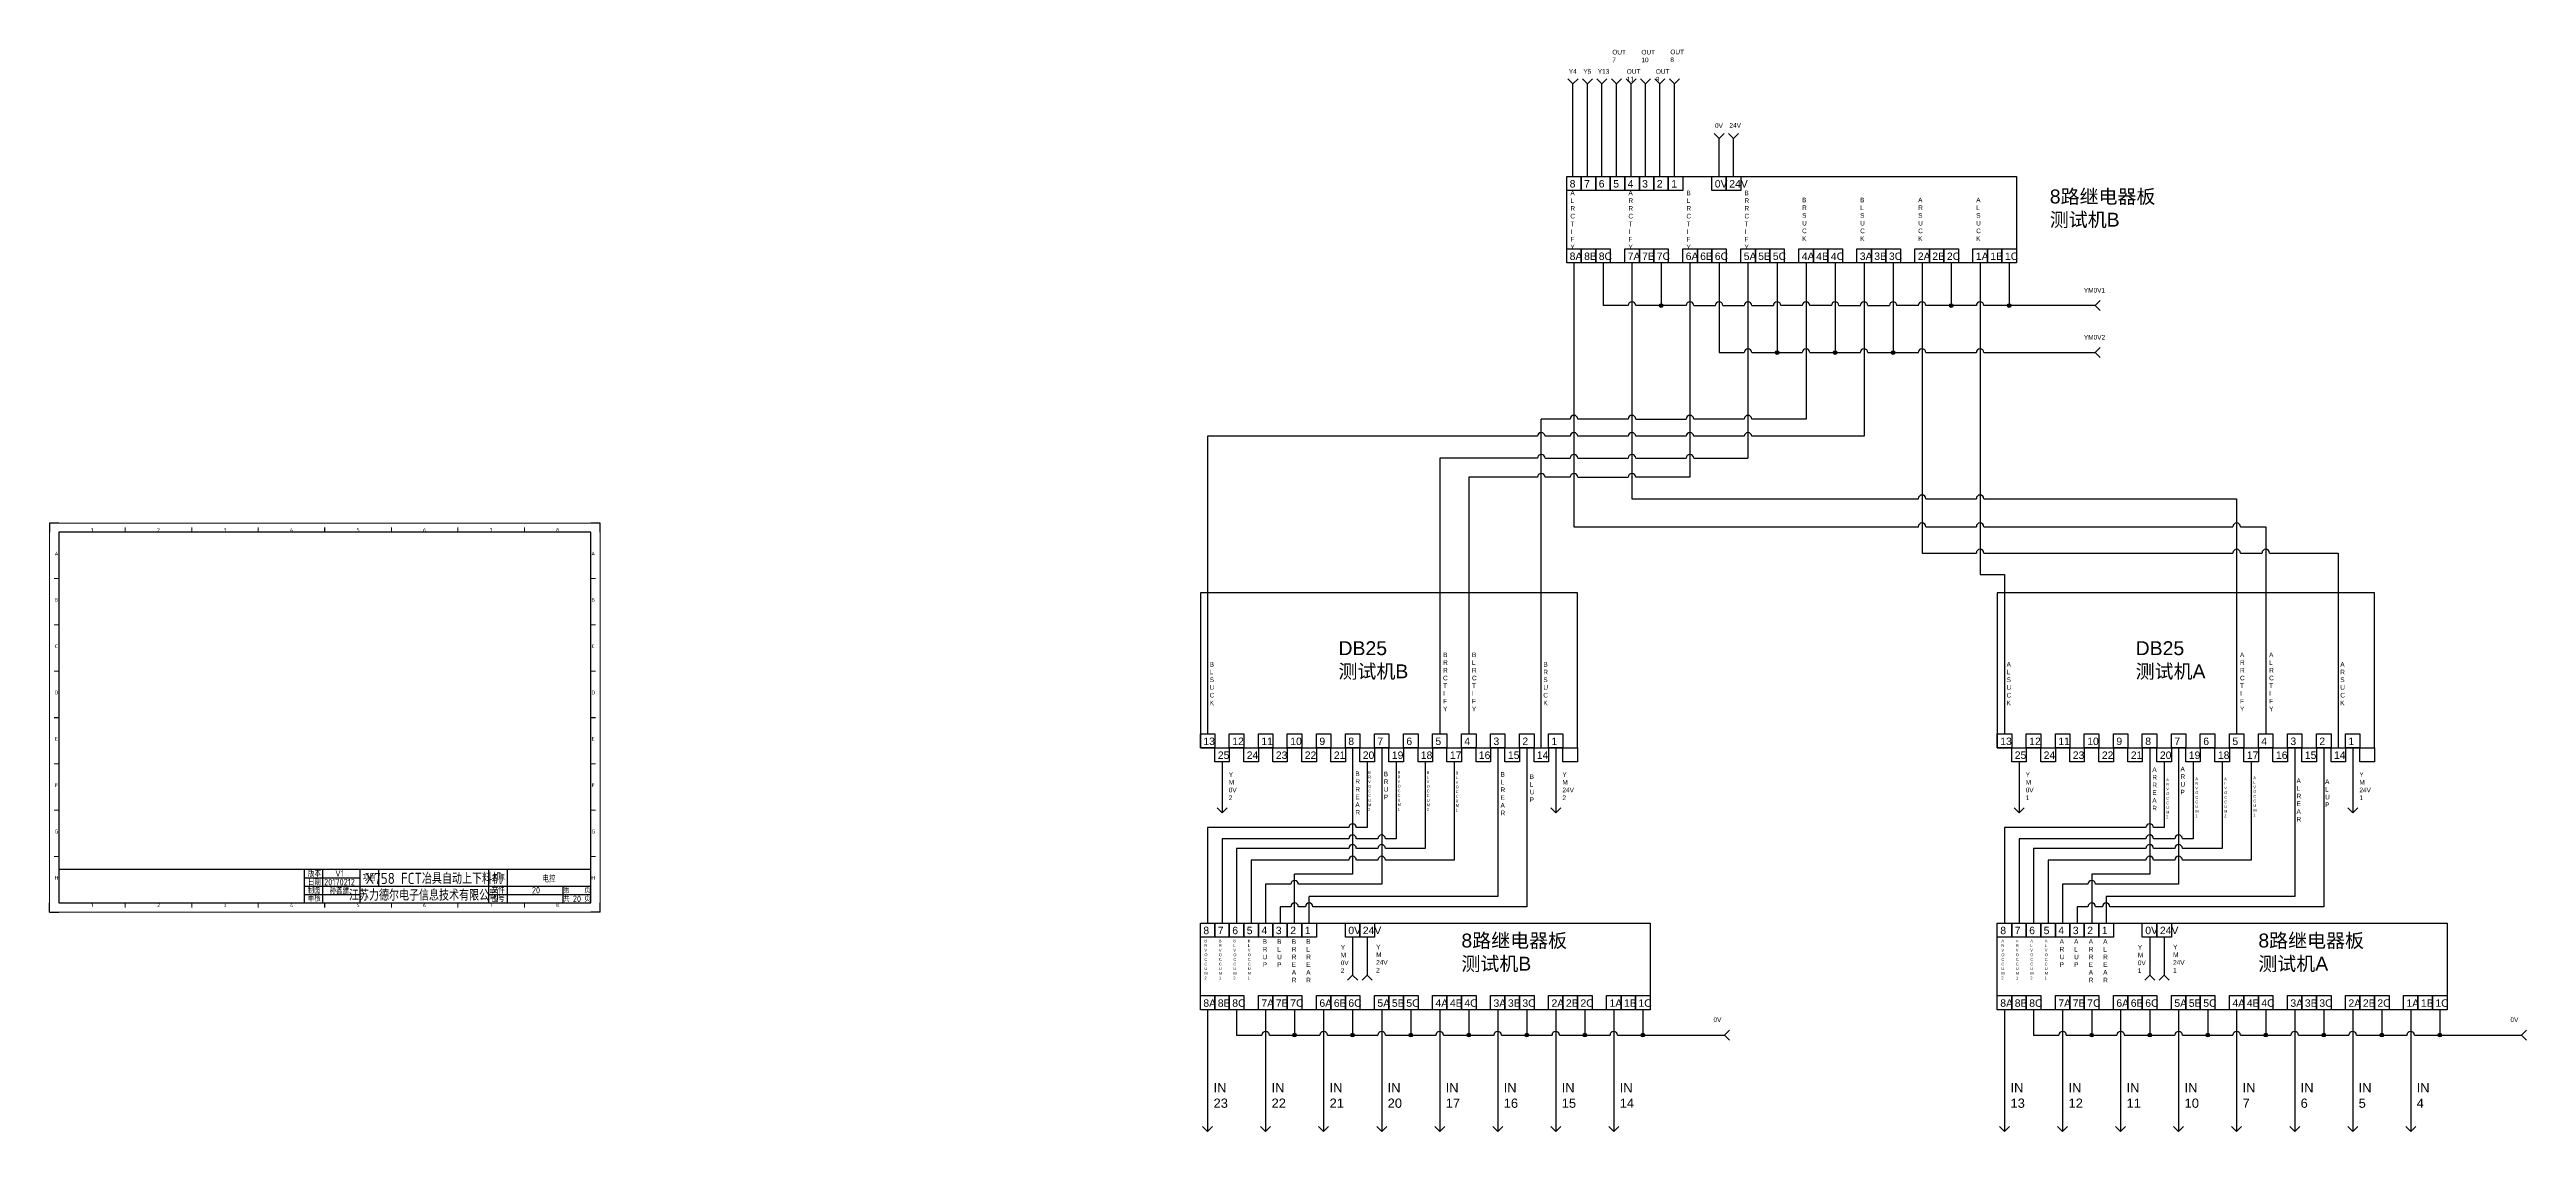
# Model space of a CAD drawing. Header units: millimetres. Extents: x 2029 to 5701, y 1269 to 3627.
# Drawn here: x 2029 to 3365, y 1269 to 1853 of the extents above; entities outside this region: 5.
import ezdxf
from ezdxf.enums import TextEntityAlignment as Align

# ---------------------------------------------------------------- set-up
doc = ezdxf.new("R2010")
doc.units = ezdxf.units.MM
for name, color, linetype in [('AE_BOR', 1, 'Continuous'), ('图框_标题栏属性', 1, 'Continuous'), ('图框_标题栏文字', 6, 'Continuous')]:
    doc.layers.add(name, color=color, linetype=linetype)
doc.styles.add('ACGBTS', font='ISOCP.SHX')
doc.styles.get("Standard").update_dxf_attribs({"font": 'arial.ttf'})
doc.styles.add('工程字', font='gbenor.shx', dxfattribs={"bigfont": 'gbcbig.shx'})

msp = doc.modelspace()

# ---------------------------------------------------------------- texts
at = {"attachment_point": 1}
for s, width, heights, insert, char_height in [('0V', 16.447, [22.9], (5696.6, 3626.9), 2.5), ('OUT\\P7', 16.447, [22.9], (2872.3, 1852.8), 2.5), ('OUT\\P10', 16.447, [22.9], (2888, 1852.8), 2.5), ('OUT\\P8', 16.447, [22.9], (2903.6, 1852.9), 2.5), ('Y4', 16.447, [22.9], (2848.8, 1842.4), 2.5), ('Y5', 16.447, [22.9], (2856.7, 1842.4), 2.5), ('Y13', 16.447, [22.9], (2864.5, 1842.4), 2.5), ('OUT\\P11', 16.447, [22.9], (2880.1, 1842.4), 2.5), ('OUT\\P9', 16.447, [22.9], (2895.8, 1842.4), 2.5), ('0V', 16.447, [22.9], (2927.7, 1813.1), 2.5), ('24V', 16.447, [22.9], (2935.5, 1813.3), 2.5), ('8', 10.585, [0], (2849.3, 1782.5), 4.01), ('7', 10.585, [0], (2857.1, 1782.5), 4.01), ('6', 10.585, [0], (2865, 1782.5), 4.01), ('5', 10.585, [0], (2872.8, 1782.5), 4.01), ('4', 10.585, [0], (2880.6, 1782.5), 4.01), ('3', 10.585, [0], (2888.4, 1782.5), 4.01), ('2', 10.585, [0], (2896.3, 1782.5), 4.01), ('1', 10.585, [0], (2904.1, 1782.5), 4.01), ('0V', 10.585, [0], (2927.6, 1782.5), 4.01), ('24V', 10.585, [0], (2935.4, 1782.5), 4.01), ('8{\\fSimSun|b0|i0|c134|p2;路继电器板}\\P{\\fSimSun|b0|i0|c134|p2;测试机}B', 83.919, [0], (3108.3, 1777.4), 7.5), ('A\\PL\\PR\\PC\\PT\\PI\\PF\\PY', 8.087, [0], (2849.7, 1776.8), 2.5), ('A\\PR\\PR\\PC\\PT\\PI\\PF\\PY', 8.087, [0], (2881, 1776.8), 2.5), ('B\\PL\\PR\\PC\\PT\\PI\\PF\\PY', 8.087, [0], (2912.3, 1776.8), 2.5), ('B\\PR\\PR\\PC\\PT\\PI\\PF\\PY', 8.087, [0], (2943.6, 1776.8), 2.5), ('B\\PR\\PS\\PU\\PC\\PK', 8.087, [0], (2974.7, 1773), 2.5), ('B\\PL\\PS\\PU\\PC\\PK', 8.087, [0], (3006, 1773), 2.5), ('A\\PR\\PS\\PU\\PC\\PK', 8.087, [0], (3037.3, 1773), 2.5), ('A\\PL\\PS\\PU\\PC\\PK', 8.087, [0], (3068.6, 1773), 2.5), ('8A', 10.585, [0], (2849.3, 1743.4), 4.01), ('8B', 10.585, [0], (2857.1, 1743.4), 4.01), ('8C', 10.585, [0], (2865, 1743.4), 4.01), ('7A', 10.585, [0], (2880.6, 1743.4), 4.01), ('7B', 10.585, [0], (2888.4, 1743.4), 4.01), ('7C', 10.585, [0], (2896.3, 1743.4), 4.01), ('6A', 10.585, [0], (2911.9, 1743.4), 4.01), ('6B', 10.585, [0], (2919.7, 1743.4), 4.01), ('6C', 10.585, [0], (2927.6, 1743.4), 4.01), ('5A', 10.585, [0], (2943.2, 1743.4), 4.01), ('5B', 10.585, [0], (2951, 1743.4), 4.01), ('5C', 10.585, [0], (2958.9, 1743.4), 4.01), ('4A', 10.585, [0], (2974.5, 1743.4), 4.01), ('4B', 10.585, [0], (2982.3, 1743.4), 4.01), ('4C', 10.585, [0], (2990.2, 1743.4), 4.01), ('3A', 10.585, [0], (3005.8, 1743.4), 4.01), ('3B', 10.585, [0], (3013.6, 1743.4), 4.01), ('3C', 10.585, [0], (3021.5, 1743.4), 4.01), ('2A', 10.585, [0], (3037.1, 1743.4), 4.01), ('2B', 10.585, [0], (3044.9, 1743.4), 4.01), ('2C', 10.585, [0], (3052.8, 1743.4), 4.01), ('1A', 10.585, [0], (3068.4, 1743.4), 4.01), ('1B', 10.585, [0], (3076.2, 1743.4), 4.01), ('1C', 10.585, [0], (3084.1, 1743.4), 4.01), ('YM0V1', 16.447, [22.9], (3126.7, 1724.3), 2.5), ('YM0V2', 16.447, [22.9], (3126.7, 1698.9), 2.5), ('DB25\\P{\\fSimSun|b0|i0|c134|p2;测试机}B', 58.384, [0], (2724.6, 1533.6), 7.5), ('B\\PR\\PR\\PC\\PT\\PI\\PF\\PY', 8.087, [0], (2781, 1527.5), 2.5), ('B\\PL\\PR\\PC\\PT\\PI\\PF\\PY', 8.087, [0], (2796.6, 1527.5), 2.5), ('DB25\\P{\\fSimSun|b0|i0|c134|p2;测试机}A', 58.384, [0], (3154.6, 1533.6), 7.5), ('A\\PR\\PR\\PC\\PT\\PI\\PF\\PY', 8.087, [0], (3210.9, 1527.5), 2.5), ('A\\PL\\PR\\PC\\PT\\PI\\PF\\PY', 8.087, [0], (3226.6, 1527.5), 2.5), ('B\\PL\\PS\\PU\\PC\\PK', 8.087, [0], (2655.1, 1522.4), 2.5), ('B\\PR\\PS\\PU\\PC\\PK', 8.087, [0], (2835.1, 1522.4), 2.5), ('A\\PL\\PS\\PU\\PC\\PK', 8.087, [0], (3085, 1522.4), 2.5), ('A\\PR\\PS\\PU\\PC\\PK', 8.087, [0], (3265, 1522.4), 2.5), ('13', 10.585, [0], (2651.7, 1481.6), 4.01), ('25', 10.585, [0], (2659.5, 1474.1), 4.01), ('12', 10.585, [0], (2667.3, 1481.6), 4.01), ('24', 10.585, [0], (2675.1, 1474.1), 4.01), ('11', 10.585, [0], (2683, 1481.6), 4.01), ('23', 10.585, [0], (2690.8, 1474.1), 4.01), ('10', 10.585, [0], (2698.6, 1481.6), 4.01), ('22', 10.585, [0], (2706.4, 1474.1), 4.01), ('9', 10.585, [0], (2714.3, 1481.6), 4.01), ('21', 10.585, [0], (2722.1, 1474.1), 4.01), ('8', 10.585, [0], (2729.9, 1481.6), 4.01), ('20', 10.585, [0], (2737.7, 1474.1), 4.01), ('7', 10.585, [0], (2745.6, 1481.6), 4.01), ('19', 10.585, [0], (2753.4, 1474.1), 4.01), ('6', 10.585, [0], (2761.2, 1481.6), 4.01), ('18', 10.585, [0], (2769, 1474.1), 4.01), ('5', 10.585, [0], (2776.9, 1481.6), 4.01), ('17', 10.585, [0], (2784.7, 1474.1), 4.01), ('4', 10.585, [0], (2792.5, 1481.6), 4.01), ('16', 10.585, [0], (2800.3, 1474.1), 4.01), ('3', 10.585, [0], (2808.2, 1481.6), 4.01), ('15', 10.585, [0], (2816, 1474.1), 4.01), ('2', 10.585, [0], (2823.8, 1481.6), 4.01), ('14', 10.585, [0], (2831.6, 1474.1), 4.01), ('1', 10.585, [0], (2839.5, 1481.6), 4.01), ('13', 10.585, [0], (3081.6, 1481.6), 4.01), ('25', 10.585, [0], (3089.4, 1474.1), 4.01), ('12', 10.585, [0], (3097.2, 1481.6), 4.01), ('24', 10.585, [0], (3105, 1474.1), 4.01), ('11', 10.585, [0], (3112.9, 1481.6), 4.01), ('23', 10.585, [0], (3120.7, 1474.1), 4.01), ('10', 10.585, [0], (3128.5, 1481.6), 4.01), ('22', 10.585, [0], (3136.4, 1474.1), 4.01), ('9', 10.585, [0], (3144.2, 1481.6), 4.01), ('21', 10.585, [0], (3152, 1474.1), 4.01), ('8', 10.585, [0], (3159.8, 1481.6), 4.01), ('20', 10.585, [0], (3167.7, 1474.1), 4.01), ('7', 10.585, [0], (3175.5, 1481.6), 4.01), ('19', 10.585, [0], (3183.3, 1474.1), 4.01), ('6', 10.585, [0], (3191.1, 1481.6), 4.01), ('18', 10.585, [0], (3199, 1474.1), 4.01), ('5', 10.585, [0], (3206.8, 1481.6), 4.01), ('17', 10.585, [0], (3214.6, 1474.1), 4.01), ('4', 10.585, [0], (3222.4, 1481.6), 4.01), ('16', 10.585, [0], (3230.3, 1474.1), 4.01), ('3', 10.585, [0], (3238.1, 1481.6), 4.01), ('15', 10.585, [0], (3245.9, 1474.1), 4.01), ('2', 10.585, [0], (3253.7, 1481.6), 4.01), ('14', 10.585, [0], (3261.6, 1474.1), 4.01), ('1', 10.585, [0], (3269.4, 1481.6), 4.01), ('Y\\PM\\P0V\\P2', 16.447, [22.9], (2665.4, 1462.9), 2.5), ('B\\PR\\PR\\PE\\PA\\PR', 8.087, [0], (2733.7, 1463.3), 2.5), ('B\\PR\\PV\\PO\\PC\\PC\\PU\\PM\\P2', 8.087, [0], (2740.6, 1463.5), 1.5), ('B\\PR\\PU\\PP', 8.087, [0], (2749, 1463.2), 2.5), ('B\\PR\\PV\\PO\\PC\\PC\\PU\\PM\\P1', 8.087, [0], (2756.5, 1463.6), 1.5), ('B\\PL\\PV\\PO\\PC\\PC\\PU\\PM\\P2', 8.087, [0], (2772.2, 1463.5), 1.5), ('B\\PL\\PV\\PO\\PC\\PC\\PU\\PM\\P1', 8.087, [0], (2787.8, 1463.2), 1.5), ('B\\PL\\PR\\PE\\PA\\PR', 8.087, [0], (2812, 1463), 2.5), ('B\\PL\\PU\\PP', 8.087, [0], (2827.7, 1461.8), 2.5), ('Y\\PM\\P24V\\P2', 16.447, [22.9], (2845.4, 1462.9), 2.5), ('Y\\PM\\P0V\\P1', 16.447, [22.9], (3095.3, 1462.9), 2.5), ('A\\PR\\PR\\PE\\PA\\PR', 8.087, [0], (3163.6, 1465.6), 2.5), ('A\\PR\\PV\\PO\\PC\\PC\\PU\\PM\\P2', 8.087, [0], (3171.1, 1459.6), 1.5), ('A\\PR\\PU\\PP', 8.087, [0], (3178.8, 1465.9), 2.5), ('A\\PR\\PV\\PO\\PC\\PC\\PU\\PM\\P1', 8.087, [0], (3186.8, 1460.1), 1.5), ('A\\PL\\PV\\PO\\PC\\PC\\PU\\PM\\P2', 8.087, [0], (3202.4, 1460.1), 1.5), ('A\\PL\\PV\\PO\\PC\\PC\\PU\\PM\\P1', 8.087, [0], (3218.1, 1460.6), 1.5), ('A\\PL\\PR\\PE\\PA\\PR', 8.087, [0], (3241.4, 1459.6), 2.5), ('A\\PL\\PU\\PP', 8.087, [0], (3256.8, 1459.1), 2.5), ('Y\\PM\\P24V\\P1', 16.447, [22.9], (3275.3, 1462.9), 2.5), ('8', 10.585, [0], (2651.7, 1379.5), 4.01), ('7', 10.585, [0], (2659.5, 1379.5), 4.01), ('6', 10.585, [0], (2667.3, 1379.5), 4.01), ('5', 10.585, [0], (2675.1, 1379.5), 4.01), ('4', 10.585, [0], (2683, 1379.5), 4.01), ('3', 10.585, [0], (2690.8, 1379.5), 4.01), ('2', 10.585, [0], (2698.6, 1379.5), 4.01), ('1', 10.585, [0], (2706.4, 1379.5), 4.01), ('0V', 10.585, [0], (2729.9, 1379.5), 4.01), ('24V', 10.585, [0], (2737.7, 1379.5), 4.01), ('8{\\fSimSun|b0|i0|c134|p2;路继电器板}\\P{\\fSimSun|b0|i0|c134|p2;测试机}B', 83.919, [0], (2790.9, 1375.8), 7.5), ('8', 10.585, [0], (3081.6, 1379.5), 4.01), ('7', 10.585, [0], (3089.4, 1379.5), 4.01), ('6', 10.585, [0], (3097.2, 1379.5), 4.01), ('5', 10.585, [0], (3105, 1379.5), 4.01), ('4', 10.585, [0], (3112.9, 1379.5), 4.01), ('3', 10.585, [0], (3120.7, 1379.5), 4.01), ('2', 10.585, [0], (3128.5, 1379.5), 4.01), ('1', 10.585, [0], (3136.4, 1379.5), 4.01), ('0V', 10.585, [0], (3159.8, 1379.5), 4.01), ('24V', 10.585, [0], (3167.7, 1379.5), 4.01), ('8{\\fSimSun|b0|i0|c134|p2;路继电器板}\\P{\\fSimSun|b0|i0|c134|p2;测试机}A', 83.919, [0], (3220.8, 1375.8), 7.5), ('B\\PR\\PV\\PO\\PC\\PC\\PU\\PM\\P2', 8.087, [0], (2652.3, 1372.6), 1.5), ('B\\PR\\PV\\PO\\PC\\PC\\PU\\PM\\P1', 8.087, [0], (2660.1, 1372.6), 1.5), ('B\\PL\\PV\\PO\\PC\\PC\\PU\\PM\\P2', 8.087, [0], (2667.9, 1372.6), 1.5), ('B\\PL\\PV\\PO\\PC\\PC\\PU\\PM\\P1', 8.087, [0], (2675.7, 1372.6), 1.5), ('B\\PR\\PU\\PP', 8.087, [0], (2683.7, 1372.8), 2.5), ('B\\PL\\PU\\PP', 8.087, [0], (2691.5, 1372.8), 2.5), ('B\\PR\\PR\\PE\\PA\\PR', 8.087, [0], (2699.4, 1372.8), 2.5), ('B\\PL\\PR\\PE\\PA\\PR', 8.087, [0], (2707.2, 1372.8), 2.5), ('Y\\PM\\P0V\\P2', 16.447, [22.9], (2725.8, 1369.6), 2.5), ('Y\\PM\\P24V\\P2', 16.447, [22.9], (2744.9, 1369.8), 2.5), ('A\\PR\\PV\\PO\\PC\\PC\\PU\\PM\\P2', 8.087, [0], (3082.2, 1372.6), 1.5), ('A\\PR\\PV\\PO\\PC\\PC\\PU\\PM\\P1', 8.087, [0], (3090, 1372.6), 1.5), ('A\\PL\\PV\\PO\\PC\\PC\\PU\\PM\\P2', 8.087, [0], (3097.8, 1372.6), 1.5), ('A\\PL\\PV\\PO\\PC\\PC\\PU\\PM\\P1', 8.087, [0], (3105.6, 1372.6), 1.5), ('A\\PR\\PU\\PP', 8.087, [0], (3113.6, 1372.8), 2.5), ('A\\PL\\PU\\PP', 8.087, [0], (3121.4, 1372.8), 2.5), ('A\\PR\\PR\\PE\\PA\\PR', 8.087, [0], (3129.3, 1372.8), 2.5), ('A\\PL\\PR\\PE\\PA\\PR', 8.087, [0], (3137.1, 1372.8), 2.5), ('Y\\PM\\P0V\\P1', 16.447, [22.9], (3155.8, 1369.6), 2.5), ('Y\\PM\\P24V\\P1', 16.447, [22.9], (3174.8, 1369.8), 2.5), ('8A', 10.585, [0], (2651.7, 1340.3), 4.01), ('8B', 10.585, [0], (2659.5, 1340.3), 4.01), ('8C', 10.585, [0], (2667.3, 1340.3), 4.01), ('7A', 10.585, [0], (2683, 1340.3), 4.01), ('7B', 10.585, [0], (2690.8, 1340.3), 4.01), ('7C', 10.585, [0], (2698.6, 1340.3), 4.01), ('6A', 10.585, [0], (2714.3, 1340.3), 4.01), ('6B', 10.585, [0], (2722.1, 1340.3), 4.01), ('6C', 10.585, [0], (2729.9, 1340.3), 4.01), ('5A', 10.585, [0], (2745.6, 1340.3), 4.01), ('5B', 10.585, [0], (2753.4, 1340.3), 4.01), ('5C', 10.585, [0], (2761.2, 1340.3), 4.01), ('4A', 10.585, [0], (2776.9, 1340.3), 4.01), ('4B', 10.585, [0], (2784.7, 1340.3), 4.01), ('4C', 10.585, [0], (2792.5, 1340.3), 4.01), ('3A', 10.585, [0], (2808.2, 1340.3), 4.01), ('3B', 10.585, [0], (2816, 1340.3), 4.01), ('3C', 10.585, [0], (2823.8, 1340.3), 4.01), ('2A', 10.585, [0], (2839.5, 1340.3), 4.01), ('2B', 10.585, [0], (2847.3, 1340.3), 4.01), ('2C', 10.585, [0], (2855.1, 1340.3), 4.01), ('1A', 10.585, [0], (2870.8, 1340.3), 4.01), ('1B', 10.585, [0], (2878.6, 1340.3), 4.01), ('1C', 10.585, [0], (2886.4, 1340.3), 4.01), ('8A', 10.585, [0], (3081.6, 1340.3), 4.01), ('8B', 10.585, [0], (3089.4, 1340.3), 4.01), ('8C', 10.585, [0], (3097.2, 1340.3), 4.01), ('7A', 10.585, [0], (3112.9, 1340.3), 4.01), ('7B', 10.585, [0], (3120.7, 1340.3), 4.01), ('7C', 10.585, [0], (3128.5, 1340.3), 4.01), ('6A', 10.585, [0], (3144.2, 1340.3), 4.01), ('6B', 10.585, [0], (3152, 1340.3), 4.01), ('6C', 10.585, [0], (3159.8, 1340.3), 4.01), ('5A', 10.585, [0], (3175.5, 1340.3), 4.01), ('5B', 10.585, [0], (3183.3, 1340.3), 4.01), ('5C', 10.585, [0], (3191.1, 1340.3), 4.01), ('4A', 10.585, [0], (3206.8, 1340.3), 4.01), ('4B', 10.585, [0], (3214.6, 1340.3), 4.01), ('4C', 10.585, [0], (3222.4, 1340.3), 4.01), ('3A', 10.585, [0], (3238.1, 1340.3), 4.01), ('3B', 10.585, [0], (3245.9, 1340.3), 4.01), ('3C', 10.585, [0], (3253.7, 1340.3), 4.01), ('2A', 10.585, [0], (3269.4, 1340.3), 4.01), ('2B', 10.585, [0], (3277.2, 1340.3), 4.01), ('2C', 10.585, [0], (3285, 1340.3), 4.01), ('1A', 10.585, [0], (3300.7, 1340.3), 4.01), ('1B', 10.585, [0], (3308.5, 1340.3), 4.01), ('1C', 10.585, [0], (3316.3, 1340.3), 4.01), ('0V', 16.447, [22.9], (2926.9, 1330.6), 2.5), ('0V', 16.447, [22.9], (3356.8, 1330.6), 2.5), ('IN\\P23', 16.447, [22.9], (2657.2, 1295.1), 5), ('IN\\P22', 16.447, [22.9], (2688.5, 1295.1), 5), ('IN\\P21', 16.447, [22.9], (2719.8, 1295.1), 5), ('IN\\P20', 16.447, [22.9], (2751.1, 1295.1), 5), ('IN\\P17', 16.447, [22.9], (2782.4, 1295.1), 5), ('IN\\P16', 16.447, [22.9], (2813.7, 1295.1), 5), ('IN\\P15', 16.447, [22.9], (2845, 1295.1), 5), ('IN\\P14', 16.447, [22.9], (2876.3, 1295.1), 5), ('IN\\P13', 16.447, [22.9], (3087.1, 1295.1), 5), ('IN\\P12', 16.447, [22.9], (3118.4, 1295.1), 5), ('IN\\P11', 16.447, [22.9], (3149.7, 1295.1), 5), ('IN\\P10', 16.447, [22.9], (3181, 1295.1), 5), ('IN\\P7', 16.447, [22.9], (3212.3, 1295.1), 5), ('IN\\P6', 16.447, [22.9], (3243.6, 1295.1), 5), ('IN\\P5', 16.447, [22.9], (3274.9, 1295.1), 5), ('IN\\P4', 16.447, [22.9], (3306.2, 1295.1), 5)]:
    msp.add_mtext_dynamic_manual_height_columns(s, width=width, gutter_width=12.5, heights=heights, dxfattribs=dict(at, insert=insert, char_height=char_height))

# ---------------------------------------------------------------- blocks, each defined once
blk = doc.blocks.new('Border')
for p, q in [((584, 410), (10, 410)), ((10, 410), (10, 10)), ((584, 10), (584, 410)), ((10, 10), (584, 10))]:
    blk.add_line(p, q)
at = {"layer": 'AE_BOR', "color": 1, "lineweight": 30}
for p, q in [((10, 420), (0, 420)), ((0, 420), (0, 410)), ((297, 410), (297, 415)), ((594, 420), (584, 420)), ((594, 410), (594, 420)), ((5, 210), (10, 210)), ((584, 210), (589, 210)), ((0, 0), (0, 10)), ((0, 0), (10, 0)), ((297, 5), (297, 10)), ((594, 0), (584, 0)), ((594, 0), (594, 10))]:
    blk.add_line(p, q, dxfattribs=at)
at = {"layer": 'AE_BOR', "color": 1, "lineweight": 15}
for p, q in [((0, 420), (594, 420)), ((0, 0), (0, 420)), ((81.75, 410), (81.75, 415)), ((153.5, 410), (153.5, 415)), ((225.25, 410), (225.25, 415)), ((368.75, 410), (368.75, 415)), ((440.5, 410), (440.5, 415)), ((512.25, 410), (512.25, 415)), ((594, 420), (594, 0)), ((10, 360), (5, 360)), ((589, 360), (584, 360)), ((10, 310), (5, 310)), ((589, 310), (584, 310)), ((10, 260), (5, 260)), ((589, 260), (584, 260)), ((10, 160), (5, 160)), ((589, 160), (584, 160)), ((10, 110), (5, 110)), ((589, 110), (584, 110)), ((10, 60), (5, 60)), ((589, 60), (584, 60)), ((594, 0), (0, 0)), ((81.75, 5), (81.75, 10)), ((153.5, 5), (153.5, 10)), ((225.25, 5), (225.25, 10)), ((368.75, 5), (368.75, 10)), ((440.5, 5), (440.5, 10)), ((512.25, 5), (512.25, 10))]:
    blk.add_line(p, q, dxfattribs=at)
at = {"layer": 'AE_BOR', "color": 1, "lineweight": 15, "style": 'ACGBTS'}
for s, p in [('1', (45.875, 412.5)), ('2', (117.625, 412.5)), ('3', (189.375, 412.5)), ('4', (261.125, 412.5)), ('5', (332.875, 412.5)), ('6', (404.625, 412.5)), ('7', (476.375, 412.5)), ('8', (548.125, 412.5)), ('A', (7.5, 387)), ('A', (586.5, 387)), ('B', (7.5, 337)), ('B', (586.5, 337)), ('C', (7.5, 287)), ('C', (586.5, 287)), ('D', (7.5, 237)), ('D', (586.5, 237)), ('E', (7.5, 187)), ('E', (586.5, 187)), ('F', (7.5, 137)), ('F', (586.5, 137)), ('G', (7.5, 87)), ('G', (586.5, 87)), ('H', (7.5, 37)), ('H', (586.5, 37)), ('1', (45.875, 7.5)), ('2', (117.625, 7.5)), ('3', (189.375, 7.5)), ('4', (261.125, 7.5)), ('5', (332.875, 7.5)), ('6', (404.625, 7.5)), ('7', (476.375, 7.5)), ('8', (548.125, 7.5))]:
    blk.add_text(s, height=4, dxfattribs=at).set_placement(p, align=Align.MIDDLE)
blk = doc.blocks.new('LdrDkA4')
for p, q in [((132.5, 0), (132.5, 18)), ((132.5, 13.5), (162.5, 13.5)), ((142.5, 0), (142.5, 18)), ((162.5, 0), (162.5, 18)), ((162.5, 0), (162.5, 18)), ((162.5, 0), (162.5, 18)), ((172.5, 18), (172.5, 13.5)), ((172.5, 13.5), (172.5, 9)), ((232, 0), (232, 18)), ((242, 0), (242, 18)), ((132.5, 9), (163, 9)), ((132.5, 4.5), (162.5, 4.5)), ((142.5, 2.1), (142.5, 2.1)), ((142.5, 2.1), (142.5, 2.1)), ((162.5, 9), (287, 9)), ((232, 4.5), (287, 4.5)), ((272, 0), (272, 9))]:
    blk.add_line(p, q)
blk.add_lwpolyline([(132.5, 18), (0, 18), (0, 0), (132.5, 0)], close=True)
blk.add_lwpolyline([(132.5, 0), (287, 0), (287, 18), (132.5, 18)])
at = {"flags": 9}
blk.add_attdef('WD_TB', (0, 0), '', height=2.5, dxfattribs=at)
at = {"layer": '图框_标题栏属性', "style": '工程字'}
for tag, height, p in [('版本', 3.5, (151.4, 15.8)), ('项目', 6, (202.3, 13.5)), ('名称', 3.5, (264.4, 13.3)), ('制图', 3.5, (151.3, 6.8)), ('日期', 3.5, (151.4, 11.2)), ('审核', 3.5, (151.6, 2.4)), ('公司名称', 6, (197, 4.5)), ('文件', 3.5, (257.4, 6.8)), ('图号', 3.5, (257.4, 2.2)), ('页数', 3.5, (279.5, 6.8)), ('总数', 3.5, (279.5, 2.2))]:
    blk.add_attdef(tag, text='', height=height, dxfattribs=at).set_placement(p, align=Align.MIDDLE)
at = {"layer": '图框_标题栏文字', "style": '工程字'}
for s, height, p in [('版本', 3.5, (137.9, 15.8)), ('项目', 3.5, (167.5, 13.5)), ('名称', 3.5, (237, 13.3)), ('制图', 3.5, (137.7, 6.8)), ('审核', 3.5, (137.8, 2.5)), ('日期', 3.5, (137.9, 11.2)), ('文件', 3.5, (237, 6.8)), ('图号', 3.5, (237, 2.2)), ('第    页', 3.25, (279.5, 6.8)), ('共    页', 3.25, (279.5, 2.2))]:
    blk.add_text(s, height=height, dxfattribs=at).set_placement(p, align=Align.MIDDLE_CENTER)

# ---------------------------------------------------------------- linework, layer by layer
for p, q in [((5696.1, 3621.6), (5698.8, 3618.9)), ((5698.8, 3618.9), (5701.5, 3621.6)), ((5698.8, 3569), (5698.8, 3618.9)), ((2848.4, 1837.1), (2851.1, 1834.4)), ((2851.1, 1834.4), (2853.8, 1837.1)), ((2851.1, 1784.5), (2851.1, 1834.4)), ((2856.2, 1837.1), (2858.9, 1834.4)), ((2858.9, 1834.4), (2861.6, 1837.1)), ((2858.9, 1784.5), (2858.9, 1834.4)), ((2864, 1837.1), (2866.7, 1834.4)), ((2866.7, 1834.4), (2869.4, 1837.1)), ((2866.7, 1784.5), (2866.7, 1834.4)), ((2871.8, 1837.1), (2874.5, 1834.4)), ((2874.5, 1834.4), (2877.2, 1837.1)), ((2874.5, 1784.5), (2874.5, 1834.4)), ((2879.7, 1837.1), (2882.4, 1834.4)), ((2882.4, 1834.4), (2885.1, 1837.1)), ((2882.4, 1784.5), (2882.4, 1834.4)), ((2887.5, 1837.1), (2890.2, 1834.4)), ((2890.2, 1834.4), (2892.9, 1837.1)), ((2890.2, 1784.5), (2890.2, 1834.4)), ((2895.3, 1837.1), (2898, 1834.4)), ((2898, 1834.4), (2900.7, 1837.1)), ((2898, 1784.5), (2898, 1834.4)), ((2903.1, 1837.1), (2905.8, 1834.4)), ((2905.8, 1834.4), (2908.5, 1837.1)), ((2905.8, 1784.5), (2905.8, 1834.4)), ((2927.2, 1807.7), (2929.9, 1805)), ((2929.9, 1805), (2932.6, 1807.7)), ((2929.9, 1784.5), (2929.9, 1805)), ((2935, 1807.7), (2937.7, 1805)), ((2937.7, 1805), (2940.4, 1807.7)), ((2937.7, 1784.5), (2937.7, 1805)), ((2851.6, 1737.8), (2851.6, 1595.4)), ((2867.3, 1737.8), (2867.3, 1714.8)), ((2882.9, 1737.8), (2882.9, 1610.5)), ((2898.6, 1737.8), (2898.6, 1714.8)), ((2914.2, 1737.8), (2914.2, 1622.1)), ((2929.9, 1737.8), (2929.9, 1689.4)), ((2945.5, 1737.8), (2945.5, 1632.4)), ((2961.2, 1737.8), (2961.2, 1689.4)), ((2976.8, 1737.8), (2976.8, 1653.5)), ((2992.5, 1737.8), (2992.5, 1689.4)), ((3008.1, 1737.8), (3008.1, 1644.2)), ((3023.8, 1737.8), (3023.8, 1689.4)), ((3039.4, 1737.8), (3039.4, 1581.2)), ((3055.1, 1737.8), (3055.1, 1714.8)), ((3070.7, 1737.8), (3070.7, 1569.7)), ((3086.4, 1737.8), (3086.4, 1714.8)), ((2880.9, 1714.8), (2867.3, 1714.8)), ((2912.2, 1714.8), (2885, 1714.8)), ((2916.3, 1714.8), (2927.9, 1714.8)), ((2931.9, 1714.8), (2943.5, 1714.8)), ((2947.6, 1714.8), (2959.2, 1714.8)), ((2974.8, 1714.8), (2963.2, 1714.8)), ((2990.5, 1714.8), (2978.9, 1714.8)), ((2994.5, 1714.8), (3006.1, 1714.8)), ((3010.2, 1714.8), (3021.8, 1714.8)), ((3037.4, 1714.8), (3025.8, 1714.8)), ((3068.7, 1714.8), (3041.5, 1714.8)), ((3132.7, 1714.8), (3072.8, 1714.8)), ((3132.7, 1714.8), (3135.4, 1717.5)), ((3132.7, 1714.8), (3135.4, 1712.1)), ((2929.9, 1689.4), (2943.5, 1689.4)), ((2947.6, 1689.4), (2974.8, 1689.4)), ((2978.9, 1689.4), (3006.1, 1689.4)), ((3010.2, 1689.4), (3037.4, 1689.4)), ((3041.5, 1689.4), (3068.7, 1689.4)), ((3072.8, 1689.4), (3132.7, 1689.4)), ((3132.7, 1689.4), (3135.4, 1692.1)), ((3132.7, 1689.4), (3135.4, 1686.7)), ((2654, 1644.2), (2654, 1483.6)), ((2832, 1644.2), (2654, 1644.2)), ((2834, 1476), (2834, 1653.5)), ((2849.6, 1653.5), (2834, 1653.5)), ((2849.6, 1644.2), (2836, 1644.2)), ((2880.9, 1653.5), (2853.7, 1653.5)), ((2880.9, 1644.2), (2853.7, 1644.2)), ((2885, 1653.5), (2912.2, 1653.5)), ((2912.2, 1644.2), (2885, 1644.2)), ((2943.5, 1653.5), (2916.3, 1653.5)), ((2943.5, 1644.2), (2916.3, 1644.2)), ((2976.8, 1653.5), (2947.6, 1653.5)), ((3008.1, 1644.2), (2947.6, 1644.2)), ((2779.2, 1632.4), (2779.2, 1483.6)), ((2832, 1632.4), (2779.2, 1632.4)), ((2836, 1632.4), (2849.6, 1632.4)), ((2853.7, 1632.4), (2880.9, 1632.4)), ((2885, 1632.4), (2912.2, 1632.4)), ((2916.3, 1632.4), (2945.5, 1632.4)), ((2794.9, 1622.1), (2794.9, 1483.6)), ((2832, 1622.1), (2794.9, 1622.1)), ((2849.6, 1622.1), (2836, 1622.1)), ((2853.7, 1622.1), (2880.9, 1622.1)), ((2914.2, 1622.1), (2885, 1622.1)), ((2882.9, 1610.5), (3037.4, 1610.5)), ((3041.5, 1610.5), (3068.7, 1610.5)), ((3072.8, 1610.5), (3209.1, 1610.5)), ((3209.1, 1610.5), (3209.1, 1483.6)), ((2851.6, 1595.4), (3037.4, 1595.4)), ((3041.5, 1595.4), (3068.7, 1595.4)), ((3072.8, 1595.4), (3207.1, 1595.4)), ((3211.1, 1595.4), (3224.8, 1595.4)), ((3224.8, 1595.4), (3224.8, 1483.6)), ((3039.4, 1581.2), (3068.7, 1581.2)), ((3072.8, 1581.2), (3207.1, 1581.2)), ((3211.1, 1581.2), (3222.7, 1581.2)), ((3226.8, 1581.2), (3263.9, 1581.2)), ((3263.9, 1581.2), (3263.9, 1476)), ((3070.7, 1569.7), (3083.9, 1569.7)), ((3083.9, 1569.7), (3083.9, 1483.6)), ((2732.2, 1476), (2732.2, 1407.9)), ((2747.9, 1476), (2747.9, 1402.4)), ((2810.5, 1476), (2810.5, 1395.9)), ((2826.2, 1476), (2826.2, 1390.3)), ((2841.8, 1476), (2841.8, 1441)), ((3162.2, 1476), (3162.2, 1407.9)), ((3177.8, 1476), (3177.8, 1402.4)), ((3240.4, 1476), (3240.4, 1395.9)), ((3256.1, 1476), (3256.1, 1390.3)), ((3271.7, 1476), (3271.7, 1441)), ((2661.8, 1468.5), (2661.8, 1441)), ((2740.1, 1468.5), (2740.1, 1433)), ((2755.7, 1468.5), (2755.7, 1427)), ((2771.4, 1468.5), (2771.4, 1421.8)), ((2787, 1468.5), (2787, 1415.5)), ((3091.7, 1468.5), (3091.7, 1441)), ((3170, 1468.5), (3170, 1433)), ((3185.6, 1468.5), (3185.6, 1427)), ((3201.3, 1468.5), (3201.3, 1421.8)), ((3216.9, 1468.5), (3216.9, 1415.5)), ((2659.1, 1443.7), (2661.8, 1441)), ((2661.8, 1441), (2664.5, 1443.7)), ((2839.1, 1443.7), (2841.8, 1441)), ((2841.8, 1441), (2844.5, 1443.7)), ((3089, 1443.7), (3091.7, 1441)), ((3091.7, 1441), (3094.4, 1443.7)), ((3269, 1443.7), (3271.7, 1441)), ((3271.7, 1441), (3274.4, 1443.7)), ((2730.2, 1433), (2654, 1433)), ((2654, 1433), (2654, 1381.4)), ((2740.1, 1433), (2734.3, 1433)), ((3083.9, 1433), (3083.9, 1381.4)), ((3160.1, 1433), (3083.9, 1433)), ((3170, 1433), (3164.2, 1433)), ((2730.2, 1427), (2661.8, 1427)), ((2661.8, 1427), (2661.8, 1381.4)), ((2730.2, 1421.8), (2669.6, 1421.8)), ((2669.6, 1421.8), (2669.6, 1381.4)), ((2745.9, 1427), (2734.3, 1427)), ((2745.9, 1421.8), (2734.3, 1421.8)), ((2755.7, 1427), (2749.9, 1427)), ((2771.4, 1421.8), (2749.9, 1421.8)), ((3091.7, 1427), (3091.7, 1381.4)), ((3160.1, 1427), (3091.7, 1427)), ((3099.6, 1421.8), (3099.6, 1381.4)), ((3160.1, 1421.8), (3099.6, 1421.8)), ((3175.8, 1427), (3164.2, 1427)), ((3175.8, 1421.8), (3164.2, 1421.8)), ((3185.6, 1427), (3179.8, 1427)), ((3201.3, 1421.8), (3179.8, 1421.8)), ((2730.2, 1415.5), (2677.5, 1415.5)), ((2677.5, 1415.5), (2677.5, 1381.4)), ((2732.2, 1407.9), (2700.9, 1407.9)), ((2700.9, 1381.4), (2700.9, 1407.9)), ((2745.9, 1415.5), (2734.3, 1415.5)), ((2787, 1415.5), (2749.9, 1415.5)), ((3107.4, 1415.5), (3107.4, 1381.4)), ((3160.1, 1415.5), (3107.4, 1415.5)), ((3130.9, 1407.9), (3130.9, 1381.4)), ((3162.2, 1407.9), (3130.9, 1407.9)), ((3175.8, 1415.5), (3164.2, 1415.5)), ((3216.9, 1415.5), (3179.8, 1415.5)), ((2685.3, 1402.4), (2685.3, 1381.4)), ((2698.9, 1402.4), (2685.3, 1402.4)), ((2693.1, 1390.3), (2693.1, 1381.4)), ((2698.9, 1390.3), (2693.1, 1390.3)), ((2747.9, 1402.4), (2703, 1402.4)), ((2706.8, 1390.3), (2703, 1390.3)), ((2810.5, 1395.9), (2708.8, 1395.9)), ((2708.8, 1381.4), (2708.8, 1395.9)), ((2826.2, 1390.3), (2710.8, 1390.3)), ((3115.2, 1402.4), (3115.2, 1381.4)), ((3128.8, 1402.4), (3115.2, 1402.4)), ((3123, 1390.3), (3123, 1381.4)), ((3128.8, 1390.3), (3123, 1390.3)), ((3177.8, 1402.4), (3132.9, 1402.4)), ((3136.7, 1390.3), (3132.9, 1390.3)), ((3138.7, 1395.9), (3138.7, 1381.4)), ((3240.4, 1395.9), (3138.7, 1395.9)), ((3256.1, 1390.3), (3140.7, 1390.3)), ((2732.2, 1373.9), (2732.2, 1353.4)), ((2740.1, 1373.9), (2740.1, 1353.4)), ((3162.2, 1373.9), (3162.2, 1353.4)), ((3170, 1373.9), (3170, 1353.4)), ((2729.5, 1350.7), (2732.2, 1353.4)), ((2732.2, 1353.4), (2735, 1350.7)), ((2737.4, 1350.7), (2740.1, 1353.4)), ((2740.1, 1353.4), (2742.8, 1350.7)), ((3159.5, 1350.7), (3162.2, 1353.4)), ((3162.2, 1353.4), (3164.9, 1350.7)), ((3167.3, 1350.7), (3170, 1353.4)), ((3170, 1353.4), (3172.7, 1350.7)), ((2654, 1334.7), (2654, 1269)), ((2669.6, 1334.7), (2669.6, 1321)), ((2685.3, 1334.7), (2685.3, 1269)), ((2700.9, 1334.7), (2700.9, 1321)), ((2716.6, 1334.7), (2716.6, 1269)), ((2732.2, 1334.7), (2732.2, 1321)), ((2747.9, 1334.7), (2747.9, 1269)), ((2763.6, 1334.7), (2763.6, 1321)), ((2779.2, 1334.7), (2779.2, 1269)), ((2794.9, 1334.7), (2794.9, 1321)), ((2810.5, 1334.7), (2810.5, 1269)), ((2826.2, 1334.7), (2826.2, 1321)), ((2841.8, 1334.7), (2841.8, 1269)), ((2857.5, 1334.7), (2857.5, 1321)), ((2873.1, 1334.7), (2873.1, 1269)), ((2888.8, 1334.7), (2888.8, 1321)), ((2932.8, 1321), (2935.5, 1323.7)), ((3083.9, 1334.7), (3083.9, 1269)), ((3099.6, 1334.7), (3099.6, 1321)), ((3115.2, 1334.7), (3115.2, 1269)), ((3130.9, 1334.7), (3130.9, 1321)), ((3146.5, 1334.7), (3146.5, 1269)), ((3162.2, 1334.7), (3162.2, 1321)), ((3177.8, 1334.7), (3177.8, 1269)), ((3193.5, 1334.7), (3193.5, 1321)), ((3209.1, 1334.7), (3209.1, 1269)), ((3224.8, 1334.7), (3224.8, 1321)), ((3240.4, 1334.7), (3240.4, 1269)), ((3256.1, 1334.7), (3256.1, 1321)), ((3271.7, 1334.7), (3271.7, 1269)), ((3287.4, 1334.7), (3287.4, 1321)), ((3303, 1334.7), (3303, 1269)), ((3318.7, 1334.7), (3318.7, 1321)), ((3362.7, 1321), (3365.4, 1323.7)), ((2669.6, 1321), (2683.3, 1321)), ((2687.3, 1321), (2714.6, 1321)), ((2718.6, 1321), (2745.9, 1321)), ((2749.9, 1321), (2777.2, 1321)), ((2781.2, 1321), (2808.5, 1321)), ((2812.5, 1321), (2839.8, 1321)), ((2843.8, 1321), (2871.1, 1321)), ((2875.1, 1321), (2932.8, 1321)), ((2932.8, 1321), (2935.5, 1318.3)), ((3099.6, 1321), (3113.2, 1321)), ((3117.2, 1321), (3144.5, 1321)), ((3148.5, 1321), (3175.8, 1321)), ((3179.8, 1321), (3207.1, 1321)), ((3211.1, 1321), (3238.4, 1321)), ((3242.4, 1321), (3269.7, 1321)), ((3273.7, 1321), (3301, 1321)), ((3305, 1321), (3362.7, 1321)), ((3362.7, 1321), (3365.4, 1318.3)), ((2651.3, 1271.7), (2654, 1269)), ((2654, 1269), (2656.7, 1271.7)), ((2682.6, 1271.7), (2685.3, 1269)), ((2685.3, 1269), (2688, 1271.7)), ((2713.9, 1271.7), (2716.6, 1269)), ((2716.6, 1269), (2719.3, 1271.7)), ((2745.2, 1271.7), (2747.9, 1269)), ((2747.9, 1269), (2750.6, 1271.7)), ((2776.5, 1271.7), (2779.2, 1269)), ((2779.2, 1269), (2781.9, 1271.7)), ((2807.8, 1271.7), (2810.5, 1269)), ((2810.5, 1269), (2813.2, 1271.7)), ((2839.1, 1271.7), (2841.8, 1269)), ((2841.8, 1269), (2844.5, 1271.7)), ((2870.4, 1271.7), (2873.1, 1269)), ((2873.1, 1269), (2875.8, 1271.7)), ((3081.2, 1271.7), (3083.9, 1269)), ((3083.9, 1269), (3086.6, 1271.7)), ((3112.5, 1271.7), (3115.2, 1269)), ((3115.2, 1269), (3117.9, 1271.7)), ((3143.8, 1271.7), (3146.5, 1269)), ((3146.5, 1269), (3149.2, 1271.7)), ((3175.1, 1271.7), (3177.8, 1269)), ((3177.8, 1269), (3180.5, 1271.7)), ((3206.4, 1271.7), (3209.1, 1269)), ((3209.1, 1269), (3211.8, 1271.7)), ((3237.7, 1271.7), (3240.4, 1269)), ((3240.4, 1269), (3243.1, 1271.7)), ((3269, 1271.7), (3271.7, 1269)), ((3271.7, 1269), (3274.4, 1271.7)), ((3300.3, 1271.7), (3303, 1269)), ((3303, 1269), (3305.7, 1271.7))]:
    msp.add_line(p, q)
for points in [[(2847.7, 1784.5), (2855.5, 1784.5), (2855.5, 1776.9), (2847.7, 1776.9)], [(2847.7, 1784.5), (3090.3, 1784.5), (3090.3, 1737.8), (2847.7, 1737.8)], [(2855.5, 1784.5), (2863.4, 1784.5), (2863.4, 1776.9), (2855.5, 1776.9)], [(2863.4, 1784.5), (2871.2, 1784.5), (2871.2, 1776.9), (2863.4, 1776.9)], [(2871.2, 1784.5), (2879, 1784.5), (2879, 1776.9), (2871.2, 1776.9)], [(2879, 1784.5), (2886.9, 1784.5), (2886.9, 1776.9), (2879, 1776.9)], [(2886.9, 1784.5), (2894.7, 1784.5), (2894.7, 1776.9), (2886.9, 1776.9)], [(2894.7, 1784.5), (2902.5, 1784.5), (2902.5, 1776.9), (2894.7, 1776.9)], [(2902.5, 1784.5), (2910.3, 1784.5), (2910.3, 1776.9), (2902.5, 1776.9)], [(2926, 1784.5), (2933.8, 1784.5), (2933.8, 1776.9), (2926, 1776.9)], [(2933.8, 1784.5), (2941.6, 1784.5), (2941.6, 1776.9), (2933.8, 1776.9)], [(2847.7, 1745.4), (2855.5, 1745.4), (2855.5, 1737.8), (2847.7, 1737.8)], [(2855.5, 1745.4), (2863.4, 1745.4), (2863.4, 1737.8), (2855.5, 1737.8)], [(2863.4, 1745.4), (2871.2, 1745.4), (2871.2, 1737.8), (2863.4, 1737.8)], [(2879, 1745.4), (2886.9, 1745.4), (2886.9, 1737.8), (2879, 1737.8)], [(2886.9, 1745.4), (2894.7, 1745.4), (2894.7, 1737.8), (2886.9, 1737.8)], [(2894.7, 1745.4), (2902.5, 1745.4), (2902.5, 1737.8), (2894.7, 1737.8)], [(2910.3, 1745.4), (2918.2, 1745.4), (2918.2, 1737.8), (2910.3, 1737.8)], [(2918.2, 1745.4), (2926, 1745.4), (2926, 1737.8), (2918.2, 1737.8)], [(2926, 1745.4), (2933.8, 1745.4), (2933.8, 1737.8), (2926, 1737.8)], [(2941.6, 1745.4), (2949.5, 1745.4), (2949.5, 1737.8), (2941.6, 1737.8)], [(2949.5, 1745.4), (2957.3, 1745.4), (2957.3, 1737.8), (2949.5, 1737.8)], [(2957.3, 1745.4), (2965.1, 1745.4), (2965.1, 1737.8), (2957.3, 1737.8)], [(2972.9, 1745.4), (2980.8, 1745.4), (2980.8, 1737.8), (2972.9, 1737.8)], [(2980.8, 1745.4), (2988.6, 1745.4), (2988.6, 1737.8), (2980.8, 1737.8)], [(2988.6, 1745.4), (2996.4, 1745.4), (2996.4, 1737.8), (2988.6, 1737.8)], [(3004.2, 1745.4), (3012.1, 1745.4), (3012.1, 1737.8), (3004.2, 1737.8)], [(3012.1, 1745.4), (3019.9, 1745.4), (3019.9, 1737.8), (3012.1, 1737.8)], [(3019.9, 1745.4), (3027.7, 1745.4), (3027.7, 1737.8), (3019.9, 1737.8)], [(3035.5, 1745.4), (3043.4, 1745.4), (3043.4, 1737.8), (3035.5, 1737.8)], [(3043.4, 1745.4), (3051.2, 1745.4), (3051.2, 1737.8), (3043.4, 1737.8)], [(3051.2, 1745.4), (3059, 1745.4), (3059, 1737.8), (3051.2, 1737.8)], [(3066.8, 1745.4), (3074.7, 1745.4), (3074.7, 1737.8), (3066.8, 1737.8)], [(3074.7, 1745.4), (3082.5, 1745.4), (3082.5, 1737.8), (3074.7, 1737.8)], [(3082.5, 1745.4), (3090.3, 1745.4), (3090.3, 1737.8), (3082.5, 1737.8)], [(2650.1, 1476), (2853.5, 1476), (2853.5, 1559.7), (2650.1, 1559.7)], [(3080, 1476), (3283.4, 1476), (3283.4, 1559.7), (3080, 1559.7)], [(2650.1, 1483.6), (2657.9, 1483.6), (2657.9, 1476), (2650.1, 1476)], [(2665.7, 1483.6), (2673.6, 1483.6), (2673.6, 1476), (2665.7, 1476)], [(2681.4, 1483.6), (2689.2, 1483.6), (2689.2, 1476), (2681.4, 1476)], [(2697, 1483.6), (2704.9, 1483.6), (2704.9, 1476), (2697, 1476)], [(2712.7, 1483.6), (2720.5, 1483.6), (2720.5, 1476), (2712.7, 1476)], [(2728.3, 1483.6), (2736.2, 1483.6), (2736.2, 1476), (2728.3, 1476)], [(2744, 1483.6), (2751.8, 1483.6), (2751.8, 1476), (2744, 1476)], [(2759.6, 1483.6), (2767.5, 1483.6), (2767.5, 1476), (2759.6, 1476)], [(2775.3, 1483.6), (2783.1, 1483.6), (2783.1, 1476), (2775.3, 1476)], [(2790.9, 1483.6), (2798.8, 1483.6), (2798.8, 1476), (2790.9, 1476)], [(2806.6, 1483.6), (2814.4, 1483.6), (2814.4, 1476), (2806.6, 1476)], [(2822.2, 1483.6), (2830.1, 1483.6), (2830.1, 1476), (2822.2, 1476)], [(2837.9, 1483.6), (2845.7, 1483.6), (2845.7, 1476), (2837.9, 1476)], [(3080, 1483.6), (3087.8, 1483.6), (3087.8, 1476), (3080, 1476)], [(3095.6, 1483.6), (3103.5, 1483.6), (3103.5, 1476), (3095.6, 1476)], [(3111.3, 1483.6), (3119.1, 1483.6), (3119.1, 1476), (3111.3, 1476)], [(3126.9, 1483.6), (3134.8, 1483.6), (3134.8, 1476), (3126.9, 1476)], [(3142.6, 1483.6), (3150.4, 1483.6), (3150.4, 1476), (3142.6, 1476)], [(3158.2, 1483.6), (3166.1, 1483.6), (3166.1, 1476), (3158.2, 1476)], [(3173.9, 1483.6), (3181.7, 1483.6), (3181.7, 1476), (3173.9, 1476)], [(3189.5, 1483.6), (3197.4, 1483.6), (3197.4, 1476), (3189.5, 1476)], [(3205.2, 1483.6), (3213, 1483.6), (3213, 1476), (3205.2, 1476)], [(3220.8, 1483.6), (3228.7, 1483.6), (3228.7, 1476), (3220.8, 1476)], [(3236.5, 1483.6), (3244.3, 1483.6), (3244.3, 1476), (3236.5, 1476)], [(3252.1, 1483.6), (3260, 1483.6), (3260, 1476), (3252.1, 1476)], [(3267.8, 1483.6), (3275.6, 1483.6), (3275.6, 1476), (3267.8, 1476)], [(2657.9, 1476), (2665.7, 1476), (2665.7, 1468.5), (2657.9, 1468.5)], [(2673.6, 1476), (2681.4, 1476), (2681.4, 1468.5), (2673.6, 1468.5)], [(2689.2, 1476), (2697, 1476), (2697, 1468.5), (2689.2, 1468.5)], [(2704.9, 1476), (2712.7, 1476), (2712.7, 1468.5), (2704.9, 1468.5)], [(2720.5, 1476), (2728.3, 1476), (2728.3, 1468.5), (2720.5, 1468.5)], [(2736.2, 1476), (2744, 1476), (2744, 1468.5), (2736.2, 1468.5)], [(2751.8, 1476), (2759.6, 1476), (2759.6, 1468.5), (2751.8, 1468.5)], [(2767.5, 1476), (2775.3, 1476), (2775.3, 1468.5), (2767.5, 1468.5)], [(2783.1, 1476), (2790.9, 1476), (2790.9, 1468.5), (2783.1, 1468.5)], [(2798.8, 1476), (2806.6, 1476), (2806.6, 1468.5), (2798.8, 1468.5)], [(2814.4, 1476), (2822.2, 1476), (2822.2, 1468.5), (2814.4, 1468.5)], [(2830.1, 1476), (2837.9, 1476), (2837.9, 1468.5), (2830.1, 1468.5)], [(2845.7, 1476), (2853.5, 1476), (2853.5, 1468.5), (2845.7, 1468.5)], [(3087.8, 1476), (3095.6, 1476), (3095.6, 1468.5), (3087.8, 1468.5)], [(3103.5, 1476), (3111.3, 1476), (3111.3, 1468.5), (3103.5, 1468.5)], [(3119.1, 1476), (3126.9, 1476), (3126.9, 1468.5), (3119.1, 1468.5)], [(3134.8, 1476), (3142.6, 1476), (3142.6, 1468.5), (3134.8, 1468.5)], [(3150.4, 1476), (3158.2, 1476), (3158.2, 1468.5), (3150.4, 1468.5)], [(3166.1, 1476), (3173.9, 1476), (3173.9, 1468.5), (3166.1, 1468.5)], [(3181.7, 1476), (3189.5, 1476), (3189.5, 1468.5), (3181.7, 1468.5)], [(3197.4, 1476), (3205.2, 1476), (3205.2, 1468.5), (3197.4, 1468.5)], [(3213, 1476), (3220.8, 1476), (3220.8, 1468.5), (3213, 1468.5)], [(3228.7, 1476), (3236.5, 1476), (3236.5, 1468.5), (3228.7, 1468.5)], [(3244.3, 1476), (3252.1, 1476), (3252.1, 1468.5), (3244.3, 1468.5)], [(3260, 1476), (3267.8, 1476), (3267.8, 1468.5), (3260, 1468.5)], [(3275.6, 1476), (3283.4, 1476), (3283.4, 1468.5), (3275.6, 1468.5)], [(2650.1, 1381.4), (2657.9, 1381.4), (2657.9, 1373.9), (2650.1, 1373.9)], [(2650.1, 1381.4), (2892.7, 1381.4), (2892.7, 1334.7), (2650.1, 1334.7)], [(2657.9, 1381.4), (2665.7, 1381.4), (2665.7, 1373.9), (2657.9, 1373.9)], [(2665.7, 1381.4), (2673.6, 1381.4), (2673.6, 1373.9), (2665.7, 1373.9)], [(2673.6, 1381.4), (2681.4, 1381.4), (2681.4, 1373.9), (2673.6, 1373.9)], [(2681.4, 1381.4), (2689.2, 1381.4), (2689.2, 1373.9), (2681.4, 1373.9)], [(2689.2, 1381.4), (2697, 1381.4), (2697, 1373.9), (2689.2, 1373.9)], [(2697, 1381.4), (2704.9, 1381.4), (2704.9, 1373.9), (2697, 1373.9)], [(2704.9, 1381.4), (2712.7, 1381.4), (2712.7, 1373.9), (2704.9, 1373.9)], [(2728.3, 1381.4), (2736.2, 1381.4), (2736.2, 1373.9), (2728.3, 1373.9)], [(2736.2, 1381.4), (2744, 1381.4), (2744, 1373.9), (2736.2, 1373.9)], [(3080, 1381.4), (3087.8, 1381.4), (3087.8, 1373.9), (3080, 1373.9)], [(3080, 1381.4), (3322.6, 1381.4), (3322.6, 1334.7), (3080, 1334.7)], [(3087.8, 1381.4), (3095.6, 1381.4), (3095.6, 1373.9), (3087.8, 1373.9)], [(3095.6, 1381.4), (3103.5, 1381.4), (3103.5, 1373.9), (3095.6, 1373.9)], [(3103.5, 1381.4), (3111.3, 1381.4), (3111.3, 1373.9), (3103.5, 1373.9)], [(3111.3, 1381.4), (3119.1, 1381.4), (3119.1, 1373.9), (3111.3, 1373.9)], [(3119.1, 1381.4), (3126.9, 1381.4), (3126.9, 1373.9), (3119.1, 1373.9)], [(3126.9, 1381.4), (3134.8, 1381.4), (3134.8, 1373.9), (3126.9, 1373.9)], [(3134.8, 1381.4), (3142.6, 1381.4), (3142.6, 1373.9), (3134.8, 1373.9)], [(3158.2, 1381.4), (3166.1, 1381.4), (3166.1, 1373.9), (3158.2, 1373.9)], [(3166.1, 1381.4), (3173.9, 1381.4), (3173.9, 1373.9), (3166.1, 1373.9)], [(2650.1, 1342.3), (2657.9, 1342.3), (2657.9, 1334.7), (2650.1, 1334.7)], [(2657.9, 1342.3), (2665.7, 1342.3), (2665.7, 1334.7), (2657.9, 1334.7)], [(2665.7, 1342.3), (2673.6, 1342.3), (2673.6, 1334.7), (2665.7, 1334.7)], [(2681.4, 1342.3), (2689.2, 1342.3), (2689.2, 1334.7), (2681.4, 1334.7)], [(2689.2, 1342.3), (2697, 1342.3), (2697, 1334.7), (2689.2, 1334.7)], [(2697, 1342.3), (2704.9, 1342.3), (2704.9, 1334.7), (2697, 1334.7)], [(2712.7, 1342.3), (2720.5, 1342.3), (2720.5, 1334.7), (2712.7, 1334.7)], [(2720.5, 1342.3), (2728.3, 1342.3), (2728.3, 1334.7), (2720.5, 1334.7)], [(2728.3, 1342.3), (2736.2, 1342.3), (2736.2, 1334.7), (2728.3, 1334.7)], [(2744, 1342.3), (2751.8, 1342.3), (2751.8, 1334.7), (2744, 1334.7)], [(2751.8, 1342.3), (2759.6, 1342.3), (2759.6, 1334.7), (2751.8, 1334.7)], [(2759.6, 1342.3), (2767.5, 1342.3), (2767.5, 1334.7), (2759.6, 1334.7)], [(2775.3, 1342.3), (2783.1, 1342.3), (2783.1, 1334.7), (2775.3, 1334.7)], [(2783.1, 1342.3), (2790.9, 1342.3), (2790.9, 1334.7), (2783.1, 1334.7)], [(2790.9, 1342.3), (2798.8, 1342.3), (2798.8, 1334.7), (2790.9, 1334.7)], [(2806.6, 1342.3), (2814.4, 1342.3), (2814.4, 1334.7), (2806.6, 1334.7)], [(2814.4, 1342.3), (2822.2, 1342.3), (2822.2, 1334.7), (2814.4, 1334.7)], [(2822.2, 1342.3), (2830.1, 1342.3), (2830.1, 1334.7), (2822.2, 1334.7)], [(2837.9, 1342.3), (2845.7, 1342.3), (2845.7, 1334.7), (2837.9, 1334.7)], [(2845.7, 1342.3), (2853.5, 1342.3), (2853.5, 1334.7), (2845.7, 1334.7)], [(2853.5, 1342.3), (2861.4, 1342.3), (2861.4, 1334.7), (2853.5, 1334.7)], [(2869.2, 1342.3), (2877, 1342.3), (2877, 1334.7), (2869.2, 1334.7)], [(2877, 1342.3), (2884.8, 1342.3), (2884.8, 1334.7), (2877, 1334.7)], [(2884.8, 1342.3), (2892.7, 1342.3), (2892.7, 1334.7), (2884.8, 1334.7)], [(3080, 1342.3), (3087.8, 1342.3), (3087.8, 1334.7), (3080, 1334.7)], [(3087.8, 1342.3), (3095.6, 1342.3), (3095.6, 1334.7), (3087.8, 1334.7)], [(3095.6, 1342.3), (3103.5, 1342.3), (3103.5, 1334.7), (3095.6, 1334.7)], [(3111.3, 1342.3), (3119.1, 1342.3), (3119.1, 1334.7), (3111.3, 1334.7)], [(3119.1, 1342.3), (3126.9, 1342.3), (3126.9, 1334.7), (3119.1, 1334.7)], [(3126.9, 1342.3), (3134.8, 1342.3), (3134.8, 1334.7), (3126.9, 1334.7)], [(3142.6, 1342.3), (3150.4, 1342.3), (3150.4, 1334.7), (3142.6, 1334.7)], [(3150.4, 1342.3), (3158.2, 1342.3), (3158.2, 1334.7), (3150.4, 1334.7)], [(3158.2, 1342.3), (3166.1, 1342.3), (3166.1, 1334.7), (3158.2, 1334.7)], [(3173.9, 1342.3), (3181.7, 1342.3), (3181.7, 1334.7), (3173.9, 1334.7)], [(3181.7, 1342.3), (3189.5, 1342.3), (3189.5, 1334.7), (3181.7, 1334.7)], [(3189.5, 1342.3), (3197.4, 1342.3), (3197.4, 1334.7), (3189.5, 1334.7)], [(3205.2, 1342.3), (3213, 1342.3), (3213, 1334.7), (3205.2, 1334.7)], [(3213, 1342.3), (3220.8, 1342.3), (3220.8, 1334.7), (3213, 1334.7)], [(3220.8, 1342.3), (3228.7, 1342.3), (3228.7, 1334.7), (3220.8, 1334.7)], [(3236.5, 1342.3), (3244.3, 1342.3), (3244.3, 1334.7), (3236.5, 1334.7)], [(3244.3, 1342.3), (3252.1, 1342.3), (3252.1, 1334.7), (3244.3, 1334.7)], [(3252.1, 1342.3), (3260, 1342.3), (3260, 1334.7), (3252.1, 1334.7)], [(3267.8, 1342.3), (3275.6, 1342.3), (3275.6, 1334.7), (3267.8, 1334.7)], [(3275.6, 1342.3), (3283.4, 1342.3), (3283.4, 1334.7), (3275.6, 1334.7)], [(3283.4, 1342.3), (3291.3, 1342.3), (3291.3, 1334.7), (3283.4, 1334.7)], [(3299.1, 1342.3), (3306.9, 1342.3), (3306.9, 1334.7), (3299.1, 1334.7)], [(3306.9, 1342.3), (3314.7, 1342.3), (3314.7, 1334.7), (3306.9, 1334.7)], [(3314.7, 1342.3), (3322.6, 1342.3), (3322.6, 1334.7), (3314.7, 1334.7)]]:
    msp.add_lwpolyline(points, close=True)
for centre, radius in [((2898.6, 1714.8), 0.99), ((2898.6, 1714.8), 0.796), ((2898.6, 1714.8), 0.504), ((3055.1, 1714.8), 0.99), ((3055.1, 1714.8), 0.796), ((3055.1, 1714.8), 0.504), ((3086.4, 1714.8), 0.99), ((3086.4, 1714.8), 0.796), ((3086.4, 1714.8), 0.504), ((2961.2, 1689.4), 0.99), ((2961.2, 1689.4), 0.796), ((2961.2, 1689.4), 0.504), ((2992.5, 1689.4), 0.99), ((2992.5, 1689.4), 0.796), ((2992.5, 1689.4), 0.504), ((3023.8, 1689.4), 0.99), ((3023.8, 1689.4), 0.796), ((3023.8, 1689.4), 0.504), ((2700.9, 1321), 0.99), ((2700.9, 1321), 0.796), ((2700.9, 1321), 0.504), ((2732.2, 1321), 0.99), ((2732.2, 1321), 0.796), ((2732.2, 1321), 0.504), ((2763.6, 1321), 0.99), ((2763.6, 1321), 0.796), ((2763.6, 1321), 0.504), ((2794.9, 1321), 0.99), ((2794.9, 1321), 0.796), ((2794.9, 1321), 0.504), ((2826.2, 1321), 0.99), ((2826.2, 1321), 0.796), ((2826.2, 1321), 0.504), ((2857.5, 1321), 0.99), ((2857.5, 1321), 0.796), ((2857.5, 1321), 0.504), ((2888.8, 1321), 0.99), ((2888.8, 1321), 0.796), ((2888.8, 1321), 0.504), ((3130.9, 1321), 0.99), ((3130.9, 1321), 0.796), ((3130.9, 1321), 0.504), ((3162.2, 1321), 0.99), ((3162.2, 1321), 0.796), ((3162.2, 1321), 0.504), ((3193.5, 1321), 0.99), ((3193.5, 1321), 0.796), ((3193.5, 1321), 0.504), ((3224.8, 1321), 0.99), ((3224.8, 1321), 0.796), ((3224.8, 1321), 0.504), ((3256.1, 1321), 0.99), ((3256.1, 1321), 0.796), ((3256.1, 1321), 0.504), ((3287.4, 1321), 0.99), ((3287.4, 1321), 0.796), ((3287.4, 1321), 0.504), ((3318.7, 1321), 0.99), ((3318.7, 1321), 0.796), ((3318.7, 1321), 0.504)]:
    msp.add_circle(centre, radius)
for centre in [(5464.5, 2866), (2882.9, 1714.8), (2914.2, 1714.8), (2929.9, 1714.8), (2945.5, 1714.8), (2961.2, 1714.8), (2976.8, 1714.8), (2992.5, 1714.8), (3008.1, 1714.8), (3023.8, 1714.8), (3039.4, 1714.8), (3070.7, 1714.8), (2945.5, 1689.4), (2976.8, 1689.4), (3008.1, 1689.4), (3039.4, 1689.4), (3070.7, 1689.4), (2834, 1644.2), (2851.6, 1653.5), (2851.6, 1644.2), (2882.9, 1653.5), (2882.9, 1644.2), (2914.2, 1653.5), (2914.2, 1644.2), (2945.5, 1653.5), (2945.5, 1644.2), (2834, 1632.4), (2851.6, 1632.4), (2882.9, 1632.4), (2914.2, 1632.4), (2834, 1622.1), (2851.6, 1622.1), (2882.9, 1622.1), (3039.4, 1610.5), (3070.7, 1610.5), (3039.4, 1595.4), (3070.7, 1595.4), (3209.1, 1595.4), (3070.7, 1581.2), (3209.1, 1581.2), (3224.8, 1581.2), (2732.2, 1433), (3162.2, 1433), (2732.2, 1427), (2732.2, 1421.8), (2732.2, 1415.5), (2747.9, 1427), (2747.9, 1421.8), (2747.9, 1415.5), (3162.2, 1427), (3162.2, 1421.8), (3162.2, 1415.5), (3177.8, 1427), (3177.8, 1421.8), (3177.8, 1415.5), (2700.9, 1402.4), (3130.9, 1402.4), (2700.9, 1390.3), (2708.8, 1390.3), (3130.9, 1390.3), (3138.7, 1390.3), (2685.3, 1321), (2716.6, 1321), (2747.9, 1321), (2779.2, 1321), (2810.5, 1321), (2841.8, 1321), (2873.1, 1321), (3115.2, 1321), (3146.5, 1321), (3177.8, 1321), (3209.1, 1321), (3240.4, 1321), (3271.7, 1321), (3303, 1321)]:
    msp.add_arc(centre, 2.02, 0, 180)

# ---------------------------------------------------------------- block references
msp.add_blockref('LdrDkA4', (2034.3, 1392.4)).add_auto_attribs({'总数': '20', '文件': '20', '名称': '电控', '公司名称': '江苏力德尔电子信息技术有限公司', '项目': 'X758 FCT冶具自动上下料机', '制图': '孙鑫建', '日期': '20170212', '版本': 'V1'})
at = {"layer": 'AE_BOR', "xscale": 0.5, "yscale": 0.5, "zscale": 0.5}
msp.add_blockref('Border', (2029.3, 1387.4), dxfattribs=at)

msp.set_redraw_order([(e.dxf.handle, doc.entitydb.next_handle()) for e in msp.query("TEXT MTEXT ATTDEF DIMENSION ARC_DIMENSION")])  # texts and dimensions are drawn at this point

doc.saveas('drawing.dxf')
